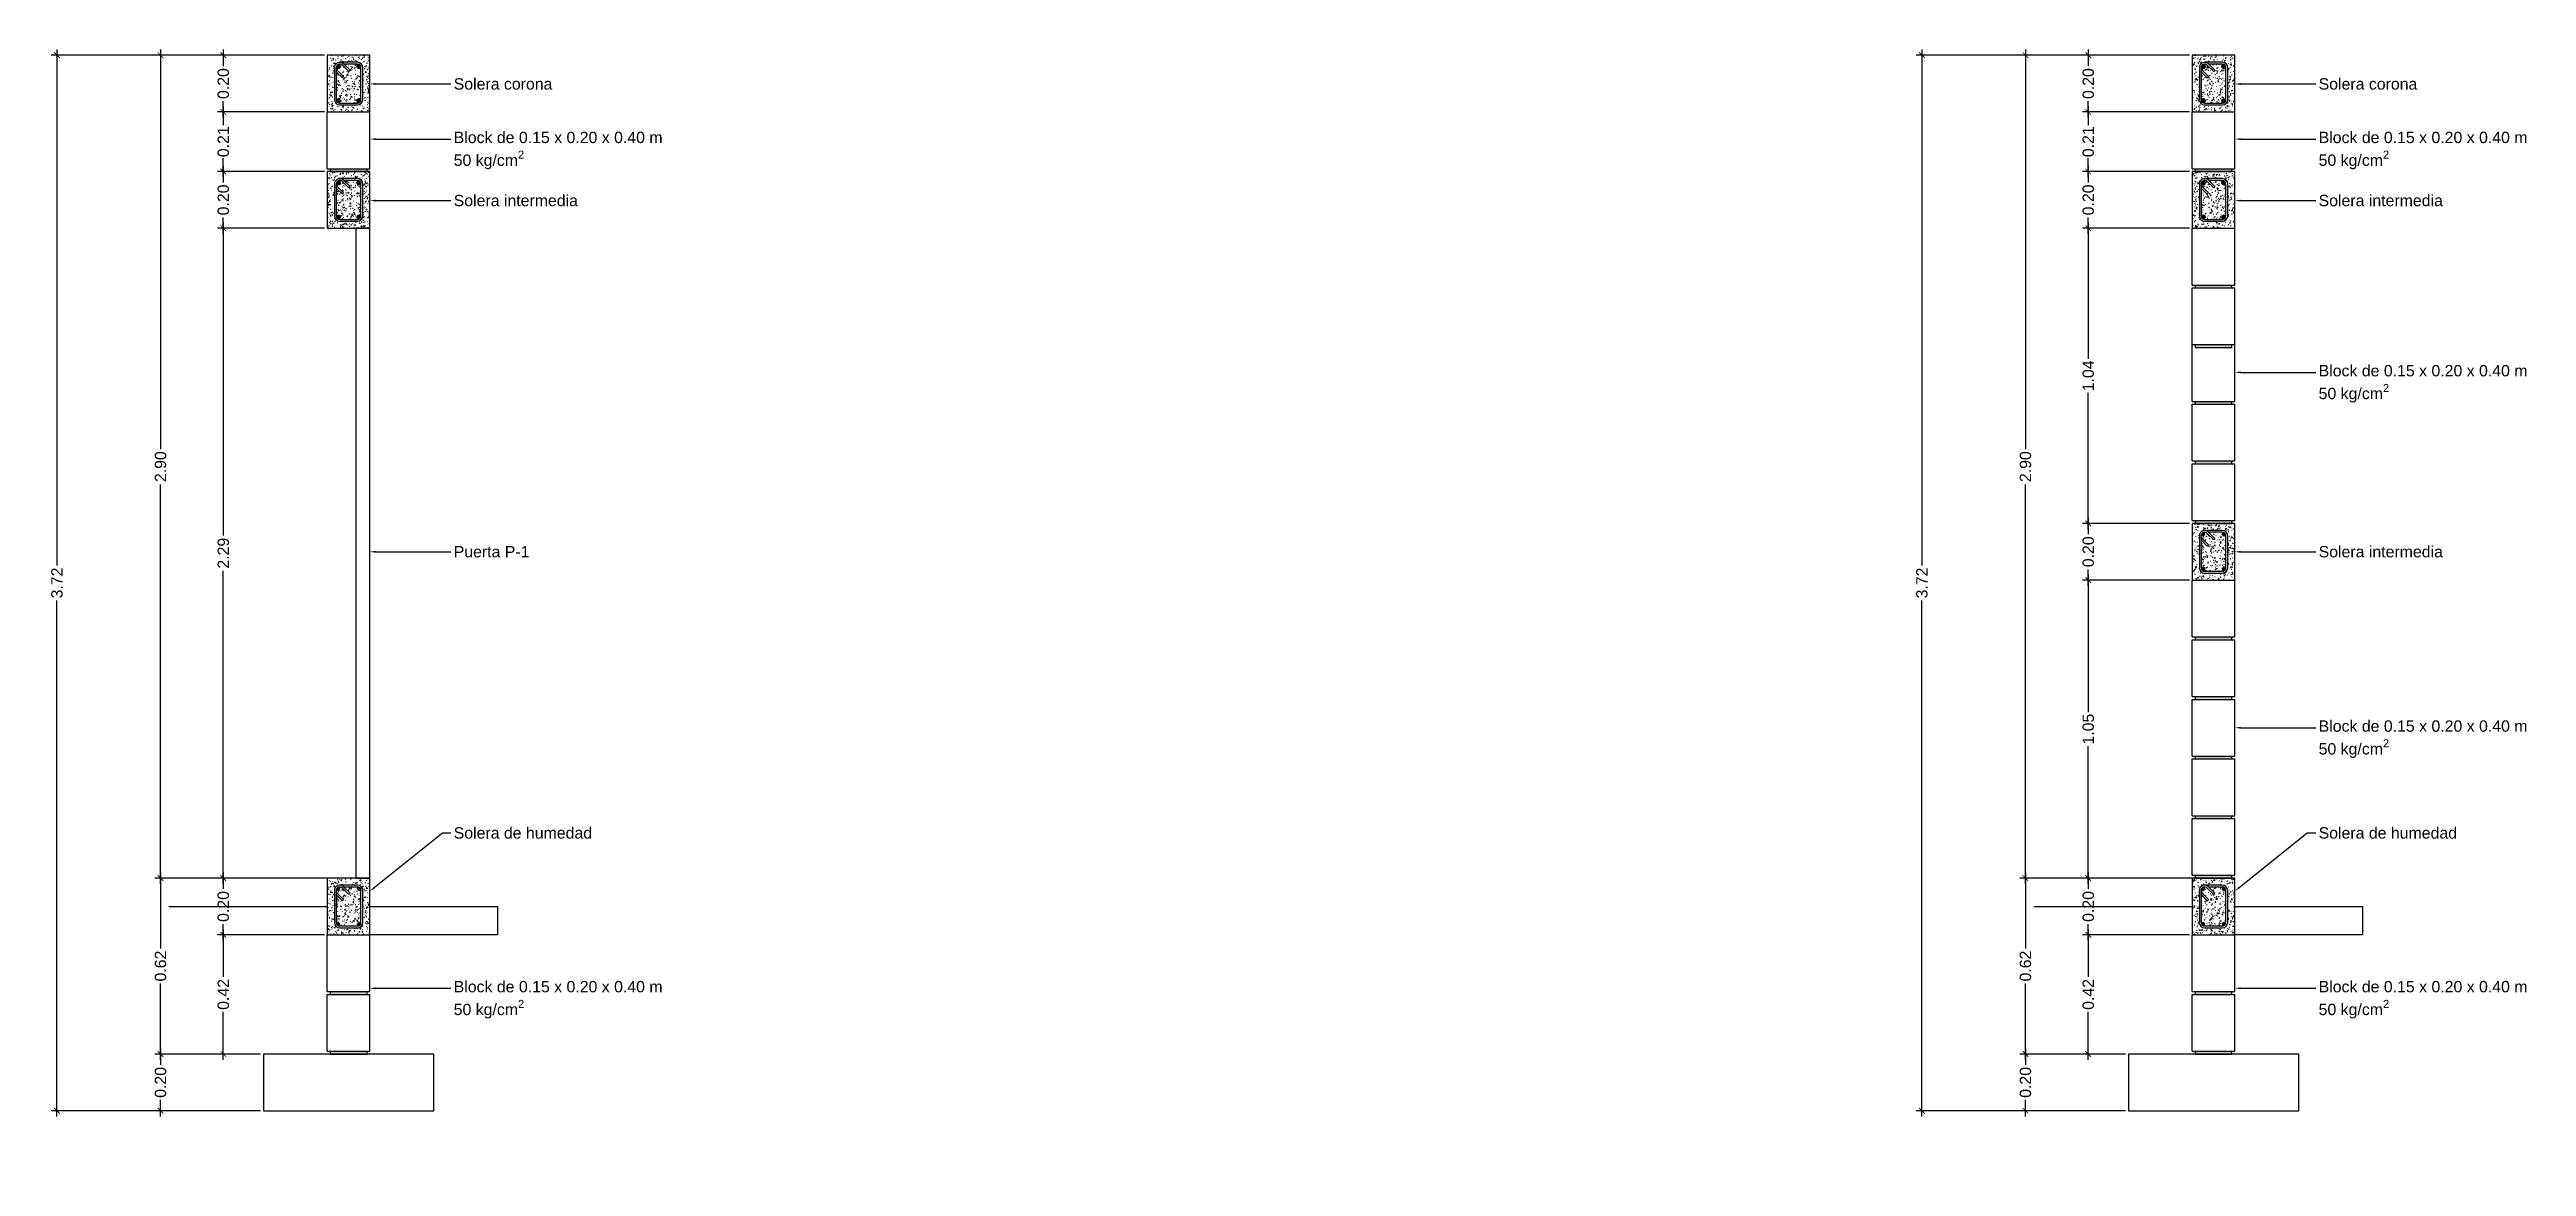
# Model space of a CAD drawing. Header units: metres. Extents: x 258817 to 259192, y 1878716 to 1878911.
# Drawn here: x 258912.45 to 258921.17, y 1878816.93 to 1878820.87 of the extents above; entities that cross this region are included whole.
import ezdxf
from ezdxf import colors
from ezdxf.entities.mleader import LeaderData, LeaderLine
from ezdxf.math import Vec2, Vec3

# ---------------------------------------------------------------- set-up
doc = ezdxf.new("R2010")
doc.units = ezdxf.units.M
doc.header["$MEASUREMENT"] = 0
doc.layers.add('0.1', color=1, linetype='Continuous', lineweight=9)
doc.layers.add('Vistas', color=7, linetype='Continuous')
doc.styles.get("Standard").update_dxf_attribs({"font": 'arial.ttf'})
doc.dimstyles.new('JPcotas20', dxfattribs={"dimtxt": 0.04, "dimasz": 0.02, "dimexe": 0.02, "dimexo": 0.01, "dimgap": 0.01, "dimtad": 0, "dimzin": 1, "dimdsep": 46, "dimtxsty": 'Standard', "dimblk": 'ARCHTICK', "dimcen": 2.5, "dimdle": 0.02, "dimclrd": 1, "dimclre": 1, "dimclrt": 2, "dimadec": 0, "dimazin": 0, "dimtfac": 1, "dimtmove": 1, "dimatfit": 2, "dimfxl": 1.25, "dimarcsym": 0})

msp = doc.modelspace()

# ---------------------------------------------------------------- blocks, each defined once
blk = doc.blocks.new('Solera Intermedia')
at = {"layer": 'Vistas'}
h = blk.add_hatch(dxfattribs=at)
h.set_pattern_fill('FP_1', color=256, scale=0.001, style=0, pattern_type=2)
h.set_pattern_definition([(50, (-27.032357, 14.390424), (0.0364365, -0.003187713), [0.00381, -0.04191]), (355, (-27.032357, 14.390424), (-0.00704845, 0.03821172), [0.003048, -0.033528]), (100.451, (-27.02932, 14.39016), (0.029388573, 0.035022944), [0.003238, -0.035618]), (46.184, (-27.032357, 14.400584), (0.054216056, -0.008408366), [0.005715, -0.062865]), (96.636, (-27.02784, 14.399883), (0.0474805, 0.04948544), [0.004857, -0.053427]), (351.184, (-27.032357, 14.400584), (0.04748106, 0.0494846), [0.004572, -0.050292]), (21, (-27.027277, 14.398044), (0.030322646, -0.020452802), [0.00381, -0.04191]), (326, (-27.027277, 14.398044), (0.012360696, 0.03683788), [0.003048, -0.033528]), (71.451, (-27.02475, 14.39634), (0.042683285, 0.016383894), [0.003238, -0.035618]), (37.5, (-27.032357, 14.390424), (0.000618067, 0.0169108196), [0.001676, -0.031445, 0.001676, -0.03236, -0.033655]), (37.5, (-27.032357, 14.390424), (0.000618067, 0.0169108196), [-0.067158, 0.001676, -0.031979]), (7.5, (-27.032357, 14.390424), (0.013364138, 0.020035779), [0.001676, -0.017729, 0.001676, -0.030683, -0.012827]), (7.5, (-27.032357, 14.390424), (0.013364138, 0.020035779), [-0.051765, 0.001676, -0.011151]), (327.5, (-27.043686, 14.390424), (0.027118159, -0.0011460587), [0.001676, -0.011024, 0.001676, -0.037948, -0.052578]), (327.5, (-27.043686, 14.390424), (0.027118159, -0.0011460587), [-0.052324, 0.001676, -0.050902]), (317.5, (-27.048766, 14.390424), (0.02962579, 0.00508507), [0.001676, -0.014834, 0.001676, -0.024638, -0.037338]), (317.5, (-27.048766, 14.390424), (0.02962579, 0.00508507), [-0.042824, 0.001676, -0.035662])])
h.paths.add_polyline_path([(-0.075, 0), (0.075, 0), (0.075, 0.2), (-0.075, 0.2), (-0.075, 0.0391)])
h.paths.add_polyline_path([(-0.022, 0.025), (-0.031, 0.025), (-0.0359, 0.0256), (-0.0405, 0.0276), (-0.0444, 0.0306), (-0.0474, 0.0345), (-0.0494, 0.0391), (-0.05, 0.044), (-0.05, 0.156), (-0.0494, 0.1609), (-0.0474, 0.1655), (-0.0444, 0.1694), (-0.0405, 0.1724), (-0.0359, 0.1744), (-0.031, 0.175), (0.0309, 0.175), (0.0359, 0.1744), (0.0405, 0.1724), (0.0444, 0.1694), (0.0474, 0.1655), (0.0494, 0.1609), (0.05, 0.156), (0.05, 0.044), (0.0494, 0.0391), (0.0474, 0.0345), (0.0444, 0.0306), (0.0405, 0.0276), (0.0359, 0.0256), (0.0309, 0.025), (0.005, 0.025)])
h.paths.add_polyline_path([(-0.0175, 0.0314), (0.0309, 0.0314), (0.0342, 0.0318), (0.0373, 0.0331), (0.0399, 0.0351), (0.0419, 0.0377), (0.0432, 0.0408), (0.0437, 0.044), (0.0437, 0.156), (0.0432, 0.1592), (0.0419, 0.1623), (0.0399, 0.1649), (0.0373, 0.1669), (0.0342, 0.1682), (0.0309, 0.1686), (-0.0167, 0.1686), (0.005, 0.147), (0.0005, 0.1425), (-0.022, 0.1649), (-0.0246, 0.1669), (-0.0277, 0.1682), (-0.031, 0.1686), (-0.0342, 0.1682), (-0.0373, 0.1669), (-0.0399, 0.1649), (-0.0419, 0.1623), (-0.0432, 0.1592), (-0.0437, 0.156), (-0.0432, 0.1527), (-0.0419, 0.1496), (-0.0399, 0.147), (-0.0175, 0.1245), (-0.022, 0.12), (-0.0437, 0.1417), (-0.0437, 0.044), (-0.0432, 0.0408), (-0.0419, 0.0377), (-0.0399, 0.0351), (-0.0373, 0.0331), (-0.0342, 0.0318), (-0.031, 0.0314), (-0.022, 0.0314)])
h = blk.add_hatch(color=256, dxfattribs=at)
edge = h.paths.add_edge_path()
edge.add_arc((-0.0366, 0.1616), 0.00476, 0, 360)
for points in [[(-0.0366, 0.1568), (-0.034, 0.1576), (-0.0322, 0.1596), (-0.0318, 0.1622), (-0.033, 0.1647), (-0.0352, 0.1661), (-0.0379, 0.1661), (-0.0402, 0.1647), (-0.0413, 0.1622), (-0.0409, 0.1596), (-0.0391, 0.1576)], [(0.0372, 0.1568), (0.0397, 0.158), (0.0411, 0.1602), (0.0411, 0.1629), (0.0397, 0.1652), (0.0372, 0.1663), (0.0346, 0.1659), (0.0326, 0.1641), (0.0318, 0.1616), (0.0326, 0.159), (0.0346, 0.1572)], [(-0.0366, 0.0337), (-0.034, 0.0344), (-0.0322, 0.0365), (-0.0318, 0.0391), (-0.033, 0.0416), (-0.0352, 0.043), (-0.0379, 0.043), (-0.0402, 0.0416), (-0.0413, 0.0391), (-0.0409, 0.0365), (-0.0391, 0.0344)], [(0.0359, 0.0337), (0.0385, 0.0341), (0.0406, 0.0359), (0.0413, 0.0384), (0.0406, 0.041), (0.0385, 0.0428), (0.0359, 0.0432), (0.0334, 0.042), (0.032, 0.0398), (0.032, 0.0371), (0.0334, 0.0348)]]:
    blk.add_hatch(color=256, dxfattribs=at).paths.add_polyline_path(points)
h = blk.add_hatch(color=256, dxfattribs=at)
edge = h.paths.add_edge_path()
edge.add_arc((0.0366, 0.1616), 0.00476, 0, 360)
h = blk.add_hatch(color=256, dxfattribs=at)
edge = h.paths.add_edge_path()
edge.add_arc((-0.0366, 0.0384), 0.00476, 0, 360)
h = blk.add_hatch(color=256, dxfattribs=at)
edge = h.paths.add_edge_path()
edge.add_arc((0.0366, 0.0384), 0.00476, 0, 360)
for p, q in [((0.075, 0.2), (-0.075, 0.2)), ((-0.075, 0.2), (-0.075, 0)), ((0.0309, 0.175), (-0.031, 0.175)), ((0.075, 0), (0.075, 0.2)), ((-0.05, 0.156), (-0.05, 0.044)), ((-0.0437, 0.156), (-0.0437, 0.044)), ((-0.0437, 0.1417), (-0.022, 0.12)), ((-0.0402, 0.1647), (-0.0413, 0.1622)), ((-0.0413, 0.1622), (-0.0409, 0.1596)), ((-0.0409, 0.1596), (-0.0391, 0.1576)), ((-0.0379, 0.1661), (-0.0402, 0.1647)), ((-0.0399, 0.147), (-0.0175, 0.1245)), ((-0.0391, 0.1576), (-0.0366, 0.1568)), ((-0.0352, 0.1661), (-0.0379, 0.1661)), ((-0.0366, 0.1568), (-0.034, 0.1576)), ((-0.033, 0.1647), (-0.0352, 0.1661)), ((-0.034, 0.1576), (-0.0322, 0.1596)), ((-0.0318, 0.1622), (-0.033, 0.1647)), ((-0.0322, 0.1596), (-0.0318, 0.1622)), ((0.0005, 0.1425), (-0.022, 0.1649)), ((-0.022, 0.12), (-0.0175, 0.1245)), ((0.005, 0.147), (-0.0175, 0.1694)), ((0.0309, 0.1686), (-0.0167, 0.1686)), ((0.005, 0.147), (0.0005, 0.1425)), ((0.0326, 0.1641), (0.0318, 0.1616)), ((0.0318, 0.1616), (0.0326, 0.159)), ((0.0346, 0.1659), (0.0326, 0.1641)), ((0.0326, 0.159), (0.0346, 0.1572)), ((0.0372, 0.1663), (0.0346, 0.1659)), ((0.0346, 0.1572), (0.0372, 0.1568)), ((0.0397, 0.1652), (0.0372, 0.1663)), ((0.0372, 0.1568), (0.0397, 0.158)), ((0.0411, 0.1629), (0.0397, 0.1652)), ((0.0397, 0.158), (0.0411, 0.1602)), ((0.0411, 0.1602), (0.0411, 0.1629)), ((0.0437, 0.044), (0.0437, 0.156)), ((0.05, 0.044), (0.05, 0.156)), ((-0.075, 0), (0.075, 0)), ((-0.0402, 0.0416), (-0.0413, 0.0391)), ((-0.0413, 0.0391), (-0.0409, 0.0365)), ((-0.0409, 0.0365), (-0.0391, 0.0344)), ((-0.0379, 0.043), (-0.0402, 0.0416)), ((-0.0391, 0.0344), (-0.0366, 0.0337)), ((-0.0352, 0.043), (-0.0379, 0.043)), ((-0.0366, 0.0337), (-0.034, 0.0344)), ((-0.033, 0.0416), (-0.0352, 0.043)), ((-0.034, 0.0344), (-0.0322, 0.0365)), ((-0.0318, 0.0391), (-0.033, 0.0416)), ((-0.0322, 0.0365), (-0.0318, 0.0391)), ((-0.031, 0.0314), (0.0309, 0.0314)), ((-0.031, 0.025), (0.0309, 0.025)), ((0.0334, 0.042), (0.032, 0.0398)), ((0.032, 0.0398), (0.032, 0.0371)), ((0.032, 0.0371), (0.0334, 0.0348)), ((0.0359, 0.0432), (0.0334, 0.042)), ((0.0334, 0.0348), (0.0359, 0.0337)), ((0.0385, 0.0428), (0.0359, 0.0432)), ((0.0359, 0.0337), (0.0385, 0.0341)), ((0.0406, 0.041), (0.0385, 0.0428)), ((0.0385, 0.0341), (0.0406, 0.0359)), ((0.0413, 0.0384), (0.0406, 0.041)), ((0.0406, 0.0359), (0.0413, 0.0384))]:
    blk.add_line(p, q, dxfattribs=at)
for centre in [(-0.0366, 0.1616), (0.0366, 0.1616), (-0.0366, 0.0384), (0.0366, 0.0384)]:
    blk.add_circle(centre, 0.00476, dxfattribs=at)
for centre, radius, start, end in [((-0.031, 0.156), 0.019, 45, 180), ((0.0309, 0.156), 0.019, 0, 90), ((-0.031, 0.156), 0.0127, 45, 180), ((-0.031, 0.156), 0.0127, 180, 225), ((0.0309, 0.156), 0.0127, 0, 90), ((-0.031, 0.044), 0.0191, 180, 270), ((-0.031, 0.044), 0.0127, 180, 270), ((0.0309, 0.044), 0.0127, 270, 0), ((0.0309, 0.044), 0.019, 270, 0)]:
    blk.add_arc(centre, radius, start, end, dxfattribs=at)
blk = doc.blocks.new('Solera corona')
at = {"layer": 'Vistas'}
h = blk.add_hatch(dxfattribs=at)
h.set_pattern_fill('FP_1', color=256, scale=0.001, style=0, pattern_type=2)
h.set_pattern_definition([(50, (-27.492357, 14.390424), (0.0364365, -0.003187713), [0.00381, -0.04191]), (355, (-27.492357, 14.390424), (-0.00704845, 0.03821172), [0.003048, -0.033528]), (100.451, (-27.48932, 14.39016), (0.029388573, 0.035022944), [0.003238, -0.035618]), (46.184, (-27.492357, 14.400584), (0.054216056, -0.008408366), [0.005715, -0.062865]), (96.636, (-27.48784, 14.399883), (0.0474805, 0.04948544), [0.004857, -0.053427]), (351.184, (-27.492357, 14.400584), (0.04748106, 0.0494846), [0.004572, -0.050292]), (21, (-27.487277, 14.398044), (0.030322646, -0.020452802), [0.00381, -0.04191]), (326, (-27.487277, 14.398044), (0.012360696, 0.03683788), [0.003048, -0.033528]), (71.451, (-27.48475, 14.39634), (0.042683285, 0.016383894), [0.003238, -0.035618]), (37.5, (-27.492357, 14.390424), (0.000618067, 0.0169108196), [0.001676, -0.031445, 0.001676, -0.03236, -0.033655]), (37.5, (-27.492357, 14.390424), (0.000618067, 0.0169108196), [-0.067158, 0.001676, -0.031979]), (7.5, (-27.492357, 14.390424), (0.013364138, 0.020035779), [0.001676, -0.017729, 0.001676, -0.030683, -0.012827]), (7.5, (-27.492357, 14.390424), (0.013364138, 0.020035779), [-0.051765, 0.001676, -0.011151]), (327.5, (-27.503686, 14.390424), (0.027118159, -0.0011460587), [0.001676, -0.011024, 0.001676, -0.037948, -0.052578]), (327.5, (-27.503686, 14.390424), (0.027118159, -0.0011460587), [-0.052324, 0.001676, -0.050902]), (317.5, (-27.508766, 14.390424), (0.02962579, 0.00508507), [0.001676, -0.014834, 0.001676, -0.024638, -0.037338]), (317.5, (-27.508766, 14.390424), (0.02962579, 0.00508507), [-0.042824, 0.001676, -0.035662])])
h.paths.add_polyline_path([(-0.075, 0), (0.075, 0), (0.075, 0.2), (-0.075, 0.2), (-0.075, 0.0391)])
h.paths.add_polyline_path([(0.031, 0.025), (-0.031, 0.025), (-0.0359, 0.0256), (-0.0405, 0.0276), (-0.0444, 0.0306), (-0.0474, 0.0345), (-0.0494, 0.0391), (-0.05, 0.044), (-0.05, 0.156), (-0.0494, 0.1609), (-0.0474, 0.1655), (-0.0444, 0.1694), (-0.0405, 0.1724), (-0.0359, 0.1744), (-0.031, 0.175), (0.031, 0.175), (0.0359, 0.1744), (0.0405, 0.1724), (0.0444, 0.1694), (0.0474, 0.1655), (0.0494, 0.1609), (0.05, 0.156), (0.05, 0.044), (0.0494, 0.0391), (0.0474, 0.0345), (0.0444, 0.0306), (0.0405, 0.0276), (0.0359, 0.0256), (0.0342, 0.0254)])
h.paths.add_polyline_path([(0.0096, 0.0314), (0.031, 0.0314), (0.0342, 0.0318), (0.0373, 0.0331), (0.0399, 0.0351), (0.0419, 0.0377), (0.0432, 0.0408), (0.0436, 0.044), (0.0436, 0.156), (0.0432, 0.1592), (0.0419, 0.1623), (0.0399, 0.1649), (0.0373, 0.1669), (0.0342, 0.1682), (0.031, 0.1686), (-0.0167, 0.1686), (0.005, 0.147), (0.0005, 0.1425), (-0.022, 0.1649), (-0.0246, 0.1669), (-0.0277, 0.1682), (-0.031, 0.1686), (-0.0342, 0.1682), (-0.0373, 0.1669), (-0.0399, 0.1649), (-0.0419, 0.1623), (-0.0432, 0.1592), (-0.0437, 0.156), (-0.0432, 0.1527), (-0.0419, 0.1496), (-0.0399, 0.147), (-0.0175, 0.1245), (-0.022, 0.12), (-0.0437, 0.1417), (-0.0437, 0.044), (-0.0432, 0.0408), (-0.0419, 0.0377), (-0.0399, 0.0351), (-0.0373, 0.0331), (-0.0342, 0.0318), (-0.031, 0.0314), (0.005, 0.0314)])
for points in [[(-0.0354, 0.1541), (-0.0323, 0.1549), (-0.0299, 0.1573), (-0.0291, 0.1604), (-0.0299, 0.1636), (-0.0323, 0.1659), (-0.0354, 0.1668), (-0.0386, 0.1659), (-0.0409, 0.1636), (-0.0418, 0.1604), (-0.0409, 0.1573), (-0.0386, 0.1549)], [(0.0354, 0.1541), (0.0386, 0.1549), (0.0409, 0.1573), (0.0418, 0.1604), (0.0409, 0.1636), (0.0386, 0.1659), (0.0354, 0.1668), (0.0323, 0.1659), (0.0299, 0.1636), (0.0291, 0.1604), (0.0299, 0.1573), (0.0323, 0.1549)], [(-0.0354, 0.0332), (-0.0323, 0.0341), (-0.0299, 0.0364), (-0.0291, 0.0396), (-0.0299, 0.0427), (-0.0323, 0.0451), (-0.0354, 0.0459), (-0.0386, 0.0451), (-0.0409, 0.0427), (-0.0418, 0.0396), (-0.0409, 0.0364), (-0.0386, 0.0341)], [(0.0354, 0.0332), (0.0386, 0.0341), (0.0409, 0.0364), (0.0418, 0.0396), (0.0409, 0.0427), (0.0386, 0.0451), (0.0354, 0.0459), (0.0323, 0.0451), (0.0299, 0.0427), (0.0291, 0.0396), (0.0299, 0.0364), (0.0323, 0.0341)]]:
    blk.add_hatch(color=256, dxfattribs=at).paths.add_polyline_path(points)
h = blk.add_hatch(color=256, dxfattribs=at)
edge = h.paths.add_edge_path()
edge.add_arc((-0.0354, 0.1604), 0.00635, 0, 360)
h = blk.add_hatch(color=256, dxfattribs=at)
edge = h.paths.add_edge_path()
edge.add_arc((0.0354, 0.1604), 0.00635, 0, 360)
h = blk.add_hatch(color=256, dxfattribs=at)
edge = h.paths.add_edge_path()
edge.add_arc((-0.0354, 0.0396), 0.00635, 0, 360)
h = blk.add_hatch(color=256, dxfattribs=at)
edge = h.paths.add_edge_path()
edge.add_arc((0.0354, 0.0396), 0.00635, 0, 360)
for p, q in [((0.075, 0.2), (-0.075, 0.2)), ((-0.075, 0.2), (-0.075, 0)), ((0.031, 0.175), (-0.031, 0.175)), ((0.075, 0), (0.075, 0.2)), ((-0.05, 0.156), (-0.05, 0.044)), ((-0.0437, 0.156), (-0.0437, 0.044)), ((-0.0437, 0.1417), (-0.022, 0.12)), ((-0.0409, 0.1636), (-0.0418, 0.1604)), ((-0.0418, 0.1604), (-0.0409, 0.1573)), ((-0.0386, 0.1659), (-0.0409, 0.1636)), ((-0.0409, 0.1573), (-0.0386, 0.1549)), ((-0.0399, 0.147), (-0.0175, 0.1245)), ((-0.0354, 0.1668), (-0.0386, 0.1659)), ((-0.0386, 0.1549), (-0.0354, 0.1541)), ((-0.0323, 0.1659), (-0.0354, 0.1668)), ((-0.0354, 0.1541), (-0.0323, 0.1549)), ((-0.0299, 0.1636), (-0.0323, 0.1659)), ((-0.0323, 0.1549), (-0.0299, 0.1573)), ((-0.0291, 0.1604), (-0.0299, 0.1636)), ((-0.0299, 0.1573), (-0.0291, 0.1604)), ((0.0005, 0.1425), (-0.022, 0.1649)), ((-0.022, 0.12), (-0.0175, 0.1245)), ((0.005, 0.147), (-0.0175, 0.1694)), ((0.031, 0.1686), (-0.0167, 0.1686)), ((0.005, 0.147), (0.0005, 0.1425)), ((0.0299, 0.1636), (0.0291, 0.1604)), ((0.0291, 0.1604), (0.0299, 0.1573)), ((0.0323, 0.1659), (0.0299, 0.1636)), ((0.0299, 0.1573), (0.0323, 0.1549)), ((0.0354, 0.1668), (0.0323, 0.1659)), ((0.0323, 0.1549), (0.0354, 0.1541)), ((0.0386, 0.1659), (0.0354, 0.1668)), ((0.0354, 0.1541), (0.0386, 0.1549)), ((0.0409, 0.1636), (0.0386, 0.1659)), ((0.0386, 0.1549), (0.0409, 0.1573)), ((0.0418, 0.1604), (0.0409, 0.1636)), ((0.0409, 0.1573), (0.0418, 0.1604)), ((0.0436, 0.044), (0.0436, 0.156)), ((0.05, 0.044), (0.05, 0.156)), ((-0.075, 0), (0.075, 0)), ((-0.0409, 0.0427), (-0.0418, 0.0396)), ((-0.0418, 0.0396), (-0.0409, 0.0364)), ((-0.0386, 0.0451), (-0.0409, 0.0427)), ((-0.0409, 0.0364), (-0.0386, 0.0341)), ((-0.0354, 0.0459), (-0.0386, 0.0451)), ((-0.0386, 0.0341), (-0.0354, 0.0332)), ((-0.0323, 0.0451), (-0.0354, 0.0459)), ((-0.0354, 0.0332), (-0.0323, 0.0341)), ((-0.0299, 0.0427), (-0.0323, 0.0451)), ((-0.0323, 0.0341), (-0.0299, 0.0364)), ((-0.031, 0.0314), (0.031, 0.0314)), ((-0.031, 0.025), (0.031, 0.025)), ((-0.0291, 0.0396), (-0.0299, 0.0427)), ((-0.0299, 0.0364), (-0.0291, 0.0396)), ((0.0299, 0.0427), (0.0291, 0.0396)), ((0.0291, 0.0396), (0.0299, 0.0364)), ((0.0323, 0.0451), (0.0299, 0.0427)), ((0.0299, 0.0364), (0.0323, 0.0341)), ((0.0354, 0.0459), (0.0323, 0.0451)), ((0.0323, 0.0341), (0.0354, 0.0332)), ((0.0386, 0.0451), (0.0354, 0.0459)), ((0.0354, 0.0332), (0.0386, 0.0341)), ((0.0409, 0.0427), (0.0386, 0.0451)), ((0.0386, 0.0341), (0.0409, 0.0364)), ((0.0418, 0.0396), (0.0409, 0.0427)), ((0.0409, 0.0364), (0.0418, 0.0396))]:
    blk.add_line(p, q, dxfattribs=at)
for centre in [(-0.0354, 0.1604), (0.0354, 0.1604), (-0.0354, 0.0396), (0.0354, 0.0396)]:
    blk.add_circle(centre, 0.00635, dxfattribs=at)
for centre, radius, start, end in [((-0.031, 0.156), 0.019, 45, 180), ((0.031, 0.156), 0.0191, 0, 90), ((-0.031, 0.156), 0.0127, 45, 180), ((-0.031, 0.156), 0.0127, 180, 225), ((0.031, 0.156), 0.0127, 0, 90), ((-0.031, 0.044), 0.019, 180, 270), ((-0.031, 0.044), 0.0127, 180, 270), ((0.031, 0.044), 0.0127, 270, 0), ((0.031, 0.044), 0.0191, 270, 0)]:
    blk.add_arc(centre, radius, start, end, dxfattribs=at)
blk = doc.blocks.new('Bloque')
h = blk.add_hatch(color=256)
h.dxf.hatch_style = 1
h.paths.add_polyline_path([(-0.065, 0.01), (-0.065, 0), (0.065, 0), (0.065, 0.01)])
for p, q in [((-0.075, 0.01), (-0.075, 0.21)), ((-0.075, 0.21), (0.075, 0.21)), ((0.075, 0.01), (0.075, 0.21)), ((-0.075, 0.01), (-0.065, 0.01)), ((-0.065, 0.01), (-0.065, 0)), ((-0.065, 0.01), (0.065, 0.01)), ((-0.065, 0), (0.065, 0)), ((0.065, 0), (0.065, 0.01)), ((0.065, 0.01), (0.075, 0.01))]:
    blk.add_line(p, q)
blk = doc.blocks.new('_ArchTick')
at = {"color": 0, "linetype": 'ByBlock', "const_width": 0.15}
blk.add_lwpolyline([(-0.5, -0.5), (0.5, 0.5)], dxfattribs=at)
blk = doc.blocks.new('*D639')
at = {"layer": 'Defpoints', "color": 0, "transparency": 16777216}
for p in [(258912.8368, 1878817.33), (258913.1996, 1878817.33), (258913.1996, 1878817.13)]:
    blk.add_point(p, dxfattribs=at)
at = {"layer": 'Vistas', "color": 1, "lineweight": -2, "transparency": 16777216}
for p, q in [((258913.1896, 1878817.33), (258912.8168, 1878817.33)), ((258912.8368, 1878817.35), (258912.8368, 1878817.2919)), ((258912.8368, 1878817.11), (258912.8368, 1878817.1681)), ((258913.1896, 1878817.13), (258912.8168, 1878817.13))]:
    blk.add_line(p, q, dxfattribs=at)
at = {"layer": 'Vistas', "color": 1, "lineweight": -2, "transparency": 16777216, "xscale": 0.02, "yscale": 0.02, "zscale": 0.02}
for p, rotation in [((258912.8368, 1878817.33), 90), ((258912.8368, 1878817.13), 270)]:
    blk.add_blockref('_ArchTick', p, dxfattribs=dict(at, rotation=rotation))
at = {"layer": 'Vistas', "color": 2, "transparency": 16777216, "insert": (258912.8368, 1878817.23), "char_height": 0.04, "attachment_point": 5, "rotation": 90}
blk.add_mtext('0.20', dxfattribs=at)
blk = doc.blocks.new('*D640')
at = {"layer": 'Defpoints', "color": 0, "transparency": 16777216}
for p in [(258912.4719, 1878820.85), (258913.4246, 1878820.85), (258913.1996, 1878817.13)]:
    blk.add_point(p, dxfattribs=at)
at = {"layer": 'Vistas', "color": 1, "lineweight": -2, "transparency": 16777216}
for p, q in [((258913.4146, 1878820.85), (258912.4519, 1878820.85)), ((258912.4719, 1878820.87), (258912.4719, 1878819.0517)), ((258912.4719, 1878817.11), (258912.4719, 1878818.9282)), ((258913.1896, 1878817.13), (258912.4519, 1878817.13))]:
    blk.add_line(p, q, dxfattribs=at)
at = {"layer": 'Vistas', "color": 1, "lineweight": -2, "transparency": 16777216, "xscale": 0.02, "yscale": 0.02, "zscale": 0.02}
for p, rotation in [((258912.4719, 1878820.85), 90), ((258912.4719, 1878817.13), 270)]:
    blk.add_blockref('_ArchTick', p, dxfattribs=dict(at, rotation=rotation))
at = {"layer": 'Vistas', "color": 2, "transparency": 16777216, "insert": (258912.4719, 1878818.99), "char_height": 0.04, "attachment_point": 5, "rotation": 90}
blk.add_mtext('3.72', dxfattribs=at)
blk = doc.blocks.new('*D664')
at = {"layer": 'Defpoints', "color": 0, "transparency": 16777216}
for p in [(258912.8368, 1878817.95), (258913.1996, 1878817.95), (258913.1996, 1878817.33)]:
    blk.add_point(p, dxfattribs=at)
at = {"layer": 'Vistas', "color": 1, "lineweight": -2, "transparency": 16777216}
for p, q in [((258913.1896, 1878817.95), (258912.8168, 1878817.95)), ((258912.8368, 1878817.97), (258912.8368, 1878817.7017)), ((258912.8368, 1878817.31), (258912.8368, 1878817.5782)), ((258913.1896, 1878817.33), (258912.8168, 1878817.33))]:
    blk.add_line(p, q, dxfattribs=at)
at = {"layer": 'Vistas', "color": 1, "lineweight": -2, "transparency": 16777216, "xscale": 0.02, "yscale": 0.02, "zscale": 0.02}
for p, rotation in [((258912.8368, 1878817.95), 90), ((258912.8368, 1878817.33), 270)]:
    blk.add_blockref('_ArchTick', p, dxfattribs=dict(at, rotation=rotation))
at = {"layer": 'Vistas', "color": 2, "transparency": 16777216, "insert": (258912.8368, 1878817.64), "char_height": 0.04, "attachment_point": 5, "rotation": 90}
blk.add_mtext('0.62', dxfattribs=at)
blk = doc.blocks.new('*D641')
at = {"layer": 'Defpoints', "color": 0, "transparency": 16777216}
for p in [(258912.8368, 1878820.85), (258913.4246, 1878820.85), (258913.1996, 1878817.95)]:
    blk.add_point(p, dxfattribs=at)
at = {"layer": 'Vistas', "color": 1, "lineweight": -2, "transparency": 16777216}
for p, q in [((258913.4146, 1878820.85), (258912.8168, 1878820.85)), ((258912.8368, 1878820.87), (258912.8368, 1878819.4622)), ((258912.8368, 1878817.93), (258912.8368, 1878819.3377)), ((258913.1896, 1878817.95), (258912.8168, 1878817.95))]:
    blk.add_line(p, q, dxfattribs=at)
at = {"layer": 'Vistas', "color": 1, "lineweight": -2, "transparency": 16777216, "xscale": 0.02, "yscale": 0.02, "zscale": 0.02}
for p, rotation in [((258912.8368, 1878820.85), 90), ((258912.8368, 1878817.95), 270)]:
    blk.add_blockref('_ArchTick', p, dxfattribs=dict(at, rotation=rotation))
at = {"layer": 'Vistas', "color": 2, "transparency": 16777216, "insert": (258912.8368, 1878819.4), "char_height": 0.04, "attachment_point": 5, "rotation": 90}
blk.add_mtext('2.90', dxfattribs=at)
blk = doc.blocks.new('*D665')
at = {"layer": 'Defpoints', "color": 0, "transparency": 16777216}
for p in [(258913.0581, 1878817.75), (258913.4246, 1878817.75), (258913.1996, 1878817.33)]:
    blk.add_point(p, dxfattribs=at)
at = {"layer": 'Vistas', "color": 1, "lineweight": -2, "transparency": 16777216}
for p, q in [((258913.0581, 1878817.77), (258913.0581, 1878817.6017)), ((258913.4146, 1878817.75), (258913.0381, 1878817.75)), ((258913.0581, 1878817.31), (258913.0581, 1878817.4782)), ((258913.1896, 1878817.33), (258913.0381, 1878817.33))]:
    blk.add_line(p, q, dxfattribs=at)
at = {"layer": 'Vistas', "color": 1, "lineweight": -2, "transparency": 16777216, "xscale": 0.02, "yscale": 0.02, "zscale": 0.02}
for p, rotation in [((258913.0581, 1878817.75), 90), ((258913.0581, 1878817.33), 270)]:
    blk.add_blockref('_ArchTick', p, dxfattribs=dict(at, rotation=rotation))
at = {"layer": 'Vistas', "color": 2, "transparency": 16777216, "insert": (258913.0581, 1878817.54), "char_height": 0.04, "attachment_point": 5, "rotation": 90}
blk.add_mtext('0.42', dxfattribs=at)
blk = doc.blocks.new('*D666')
at = {"layer": 'Defpoints', "color": 0, "transparency": 16777216}
for p in [(258913.0581, 1878817.95), (258913.4246, 1878817.95), (258913.4246, 1878817.75)]:
    blk.add_point(p, dxfattribs=at)
at = {"layer": 'Vistas', "color": 1, "lineweight": -2, "transparency": 16777216}
for p, q in [((258913.4146, 1878817.95), (258913.0381, 1878817.95)), ((258913.0581, 1878817.97), (258913.0581, 1878817.9119)), ((258913.0581, 1878817.73), (258913.0581, 1878817.7881)), ((258913.4146, 1878817.75), (258913.0381, 1878817.75))]:
    blk.add_line(p, q, dxfattribs=at)
at = {"layer": 'Vistas', "color": 1, "lineweight": -2, "transparency": 16777216, "xscale": 0.02, "yscale": 0.02, "zscale": 0.02}
for p, rotation in [((258913.0581, 1878817.95), 90), ((258913.0581, 1878817.75), 270)]:
    blk.add_blockref('_ArchTick', p, dxfattribs=dict(at, rotation=rotation))
at = {"layer": 'Vistas', "color": 2, "transparency": 16777216, "insert": (258913.0581, 1878817.85), "char_height": 0.04, "attachment_point": 5, "rotation": 90}
blk.add_mtext('0.20', dxfattribs=at)
blk = doc.blocks.new('*D642')
at = {"layer": 'Defpoints', "color": 0, "transparency": 16777216}
for p in [(258913.0581, 1878820.24), (258913.4246, 1878820.24), (258913.4246, 1878817.95)]:
    blk.add_point(p, dxfattribs=at)
at = {"layer": 'Vistas', "color": 1, "lineweight": -2, "transparency": 16777216}
for p, q in [((258913.4146, 1878820.24), (258913.0381, 1878820.24)), ((258913.0581, 1878820.26), (258913.0581, 1878819.1573)), ((258913.0581, 1878817.93), (258913.0581, 1878819.0326)), ((258913.4146, 1878817.95), (258913.0381, 1878817.95))]:
    blk.add_line(p, q, dxfattribs=at)
at = {"layer": 'Vistas', "color": 1, "lineweight": -2, "transparency": 16777216, "xscale": 0.02, "yscale": 0.02, "zscale": 0.02}
for p, rotation in [((258913.0581, 1878820.24), 90), ((258913.0581, 1878817.95), 270)]:
    blk.add_blockref('_ArchTick', p, dxfattribs=dict(at, rotation=rotation))
at = {"layer": 'Vistas', "color": 2, "transparency": 16777216, "insert": (258913.0581, 1878819.095), "char_height": 0.04, "attachment_point": 5, "rotation": 90}
blk.add_mtext('2.29', dxfattribs=at)
blk = doc.blocks.new('*D667')
at = {"layer": 'Defpoints', "color": 0, "transparency": 16777216}
for p in [(258913.0581, 1878817.95), (258913.4246, 1878817.95), (258913.4246, 1878817.75)]:
    blk.add_point(p, dxfattribs=at)
at = {"layer": 'Vistas', "color": 1, "lineweight": -2, "transparency": 16777216}
for p, q in [((258913.4146, 1878817.95), (258913.0381, 1878817.95)), ((258913.0581, 1878817.97), (258913.0581, 1878817.9119)), ((258913.0581, 1878817.73), (258913.0581, 1878817.7881)), ((258913.4146, 1878817.75), (258913.0381, 1878817.75))]:
    blk.add_line(p, q, dxfattribs=at)
at = {"layer": 'Vistas', "color": 1, "lineweight": -2, "transparency": 16777216, "xscale": 0.02, "yscale": 0.02, "zscale": 0.02}
for p, rotation in [((258913.0581, 1878817.95), 90), ((258913.0581, 1878817.75), 270)]:
    blk.add_blockref('_ArchTick', p, dxfattribs=dict(at, rotation=rotation))
at = {"layer": 'Vistas', "color": 2, "transparency": 16777216, "insert": (258913.0581, 1878817.85), "char_height": 0.04, "attachment_point": 5, "rotation": 90}
blk.add_mtext('0.20', dxfattribs=at)
blk = doc.blocks.new('*D646')
at = {"layer": 'Defpoints', "color": 0, "transparency": 16777216}
for p in [(258913.0581, 1878820.44), (258913.4246, 1878820.44), (258913.4246, 1878820.24)]:
    blk.add_point(p, dxfattribs=at)
at = {"layer": 'Vistas', "color": 1, "lineweight": -2, "transparency": 16777216}
for p, q in [((258913.4146, 1878820.44), (258913.0381, 1878820.44)), ((258913.0581, 1878820.46), (258913.0581, 1878820.4019)), ((258913.4146, 1878820.24), (258913.0381, 1878820.24)), ((258913.0581, 1878820.22), (258913.0581, 1878820.2781))]:
    blk.add_line(p, q, dxfattribs=at)
at = {"layer": 'Vistas', "color": 1, "lineweight": -2, "transparency": 16777216, "xscale": 0.02, "yscale": 0.02, "zscale": 0.02}
for p, rotation in [((258913.0581, 1878820.44), 90), ((258913.0581, 1878820.24), 270)]:
    blk.add_blockref('_ArchTick', p, dxfattribs=dict(at, rotation=rotation))
at = {"layer": 'Vistas', "color": 2, "transparency": 16777216, "insert": (258913.0581, 1878820.34), "char_height": 0.04, "attachment_point": 5, "rotation": 90}
blk.add_mtext('0.20', dxfattribs=at)
blk = doc.blocks.new('*D647')
at = {"layer": 'Defpoints', "color": 0, "transparency": 16777216}
for p in [(258913.0581, 1878820.65), (258913.4246, 1878820.65), (258913.4246, 1878820.44)]:
    blk.add_point(p, dxfattribs=at)
at = {"layer": 'Vistas', "color": 1, "lineweight": -2, "transparency": 16777216}
for p, q in [((258913.4146, 1878820.65), (258913.0381, 1878820.65)), ((258913.0581, 1878820.67), (258913.0581, 1878820.6031)), ((258913.0581, 1878820.42), (258913.0581, 1878820.4869)), ((258913.4146, 1878820.44), (258913.0381, 1878820.44))]:
    blk.add_line(p, q, dxfattribs=at)
at = {"layer": 'Vistas', "color": 1, "lineweight": -2, "transparency": 16777216, "xscale": 0.02, "yscale": 0.02, "zscale": 0.02}
for p, rotation in [((258913.0581, 1878820.65), 90), ((258913.0581, 1878820.44), 270)]:
    blk.add_blockref('_ArchTick', p, dxfattribs=dict(at, rotation=rotation))
at = {"layer": 'Vistas', "color": 2, "transparency": 16777216, "insert": (258913.0581, 1878820.545), "char_height": 0.04, "attachment_point": 5, "rotation": 90}
blk.add_mtext('0.21', dxfattribs=at)
blk = doc.blocks.new('*D648')
at = {"layer": 'Defpoints', "color": 0, "transparency": 16777216}
for p in [(258913.0581, 1878820.85), (258913.4246, 1878820.85), (258913.4246, 1878820.65)]:
    blk.add_point(p, dxfattribs=at)
at = {"layer": 'Vistas', "color": 1, "lineweight": -2, "transparency": 16777216}
for p, q in [((258913.4146, 1878820.85), (258913.0381, 1878820.85)), ((258913.0581, 1878820.87), (258913.0581, 1878820.8119)), ((258913.4146, 1878820.65), (258913.0381, 1878820.65)), ((258913.0581, 1878820.63), (258913.0581, 1878820.6881))]:
    blk.add_line(p, q, dxfattribs=at)
at = {"layer": 'Vistas', "color": 1, "lineweight": -2, "transparency": 16777216, "xscale": 0.02, "yscale": 0.02, "zscale": 0.02}
for p, rotation in [((258913.0581, 1878820.85), 90), ((258913.0581, 1878820.65), 270)]:
    blk.add_blockref('_ArchTick', p, dxfattribs=dict(at, rotation=rotation))
at = {"layer": 'Vistas', "color": 2, "transparency": 16777216, "insert": (258913.0581, 1878820.75), "char_height": 0.04, "attachment_point": 5, "rotation": 90}
blk.add_mtext('0.20', dxfattribs=at)
blk = doc.blocks.new('*D636')
at = {"layer": 'Defpoints', "color": 0, "transparency": 16777216}
for p in [(258919.4093, 1878817.33), (258919.7721, 1878817.33), (258919.7721, 1878817.13)]:
    blk.add_point(p, dxfattribs=at)
at = {"layer": 'Vistas', "color": 1, "lineweight": -2, "transparency": 16777216}
for p, q in [((258919.7621, 1878817.33), (258919.3893, 1878817.33)), ((258919.4093, 1878817.35), (258919.4093, 1878817.2919)), ((258919.4093, 1878817.11), (258919.4093, 1878817.1681)), ((258919.7621, 1878817.13), (258919.3893, 1878817.13))]:
    blk.add_line(p, q, dxfattribs=at)
at = {"layer": 'Vistas', "color": 1, "lineweight": -2, "transparency": 16777216, "xscale": 0.02, "yscale": 0.02, "zscale": 0.02}
for p, rotation in [((258919.4093, 1878817.33), 90), ((258919.4093, 1878817.13), 270)]:
    blk.add_blockref('_ArchTick', p, dxfattribs=dict(at, rotation=rotation))
at = {"layer": 'Vistas', "color": 2, "transparency": 16777216, "insert": (258919.4093, 1878817.23), "char_height": 0.04, "attachment_point": 5, "rotation": 90}
blk.add_mtext('0.20', dxfattribs=at)
blk = doc.blocks.new('*D637')
at = {"layer": 'Defpoints', "color": 0, "transparency": 16777216}
for p in [(258919.0444, 1878820.85), (258919.9971, 1878820.85), (258919.7721, 1878817.13)]:
    blk.add_point(p, dxfattribs=at)
at = {"layer": 'Vistas', "color": 1, "lineweight": -2, "transparency": 16777216}
for p, q in [((258919.9871, 1878820.85), (258919.0244, 1878820.85)), ((258919.0444, 1878820.87), (258919.0444, 1878819.0517)), ((258919.0444, 1878817.11), (258919.0444, 1878818.9282)), ((258919.7621, 1878817.13), (258919.0244, 1878817.13))]:
    blk.add_line(p, q, dxfattribs=at)
at = {"layer": 'Vistas', "color": 1, "lineweight": -2, "transparency": 16777216, "xscale": 0.02, "yscale": 0.02, "zscale": 0.02}
for p, rotation in [((258919.0444, 1878820.85), 90), ((258919.0444, 1878817.13), 270)]:
    blk.add_blockref('_ArchTick', p, dxfattribs=dict(at, rotation=rotation))
at = {"layer": 'Vistas', "color": 2, "transparency": 16777216, "insert": (258919.0444, 1878818.99), "char_height": 0.04, "attachment_point": 5, "rotation": 90}
blk.add_mtext('3.72', dxfattribs=at)
blk = doc.blocks.new('*D649')
at = {"layer": 'Defpoints', "color": 0, "transparency": 16777216}
for p in [(258919.4093, 1878817.95), (258919.7721, 1878817.95), (258919.7721, 1878817.33)]:
    blk.add_point(p, dxfattribs=at)
at = {"layer": 'Vistas', "color": 1, "lineweight": -2, "transparency": 16777216}
for p, q in [((258919.7621, 1878817.95), (258919.3893, 1878817.95)), ((258919.4093, 1878817.97), (258919.4093, 1878817.7017)), ((258919.4093, 1878817.31), (258919.4093, 1878817.5782)), ((258919.7621, 1878817.33), (258919.3893, 1878817.33))]:
    blk.add_line(p, q, dxfattribs=at)
at = {"layer": 'Vistas', "color": 1, "lineweight": -2, "transparency": 16777216, "xscale": 0.02, "yscale": 0.02, "zscale": 0.02}
for p, rotation in [((258919.4093, 1878817.95), 90), ((258919.4093, 1878817.33), 270)]:
    blk.add_blockref('_ArchTick', p, dxfattribs=dict(at, rotation=rotation))
at = {"layer": 'Vistas', "color": 2, "transparency": 16777216, "insert": (258919.4093, 1878817.64), "char_height": 0.04, "attachment_point": 5, "rotation": 90}
blk.add_mtext('0.62', dxfattribs=at)
blk = doc.blocks.new('*D638')
at = {"layer": 'Defpoints', "color": 0, "transparency": 16777216}
for p in [(258919.4093, 1878820.85), (258919.9971, 1878820.85), (258919.7721, 1878817.95)]:
    blk.add_point(p, dxfattribs=at)
at = {"layer": 'Vistas', "color": 1, "lineweight": -2, "transparency": 16777216}
for p, q in [((258919.9871, 1878820.85), (258919.3893, 1878820.85)), ((258919.4093, 1878820.87), (258919.4093, 1878819.4622)), ((258919.4093, 1878817.93), (258919.4093, 1878819.3377)), ((258919.7621, 1878817.95), (258919.3893, 1878817.95))]:
    blk.add_line(p, q, dxfattribs=at)
at = {"layer": 'Vistas', "color": 1, "lineweight": -2, "transparency": 16777216, "xscale": 0.02, "yscale": 0.02, "zscale": 0.02}
for p, rotation in [((258919.4093, 1878820.85), 90), ((258919.4093, 1878817.95), 270)]:
    blk.add_blockref('_ArchTick', p, dxfattribs=dict(at, rotation=rotation))
at = {"layer": 'Vistas', "color": 2, "transparency": 16777216, "insert": (258919.4093, 1878819.4), "char_height": 0.04, "attachment_point": 5, "rotation": 90}
blk.add_mtext('2.90', dxfattribs=at)
blk = doc.blocks.new('*D650')
at = {"layer": 'Defpoints', "color": 0, "transparency": 16777216}
for p in [(258919.6306, 1878817.75), (258919.9971, 1878817.75), (258919.7721, 1878817.33)]:
    blk.add_point(p, dxfattribs=at)
at = {"layer": 'Vistas', "color": 1, "lineweight": -2, "transparency": 16777216}
for p, q in [((258919.6306, 1878817.77), (258919.6306, 1878817.6017)), ((258919.9871, 1878817.75), (258919.6106, 1878817.75)), ((258919.6306, 1878817.31), (258919.6306, 1878817.4782)), ((258919.7621, 1878817.33), (258919.6106, 1878817.33))]:
    blk.add_line(p, q, dxfattribs=at)
at = {"layer": 'Vistas', "color": 1, "lineweight": -2, "transparency": 16777216, "xscale": 0.02, "yscale": 0.02, "zscale": 0.02}
for p, rotation in [((258919.6306, 1878817.75), 90), ((258919.6306, 1878817.33), 270)]:
    blk.add_blockref('_ArchTick', p, dxfattribs=dict(at, rotation=rotation))
at = {"layer": 'Vistas', "color": 2, "transparency": 16777216, "insert": (258919.6306, 1878817.54), "char_height": 0.04, "attachment_point": 5, "rotation": 90}
blk.add_mtext('0.42', dxfattribs=at)
blk = doc.blocks.new('*D651')
at = {"layer": 'Defpoints', "color": 0, "transparency": 16777216}
for p in [(258919.6306, 1878817.95), (258919.9971, 1878817.95), (258919.9971, 1878817.75)]:
    blk.add_point(p, dxfattribs=at)
at = {"layer": 'Vistas', "color": 1, "lineweight": -2, "transparency": 16777216}
for p, q in [((258919.9871, 1878817.95), (258919.6106, 1878817.95)), ((258919.6306, 1878817.97), (258919.6306, 1878817.9119)), ((258919.6306, 1878817.73), (258919.6306, 1878817.7881)), ((258919.9871, 1878817.75), (258919.6106, 1878817.75))]:
    blk.add_line(p, q, dxfattribs=at)
at = {"layer": 'Vistas', "color": 1, "lineweight": -2, "transparency": 16777216, "xscale": 0.02, "yscale": 0.02, "zscale": 0.02}
for p, rotation in [((258919.6306, 1878817.95), 90), ((258919.6306, 1878817.75), 270)]:
    blk.add_blockref('_ArchTick', p, dxfattribs=dict(at, rotation=rotation))
at = {"layer": 'Vistas', "color": 2, "transparency": 16777216, "insert": (258919.6306, 1878817.85), "char_height": 0.04, "attachment_point": 5, "rotation": 90}
blk.add_mtext('0.20', dxfattribs=at)
blk = doc.blocks.new('*D652')
at = {"layer": 'Defpoints', "color": 0, "transparency": 16777216}
for p in [(258919.6306, 1878819), (258919.9971, 1878819), (258919.9971, 1878817.95)]:
    blk.add_point(p, dxfattribs=at)
at = {"layer": 'Vistas', "color": 1, "lineweight": -2, "transparency": 16777216}
for p, q in [((258919.9871, 1878819), (258919.6106, 1878819)), ((258919.6306, 1878819.02), (258919.6306, 1878818.5352)), ((258919.6306, 1878817.93), (258919.6306, 1878818.4148)), ((258919.9871, 1878817.95), (258919.6106, 1878817.95))]:
    blk.add_line(p, q, dxfattribs=at)
at = {"layer": 'Vistas', "color": 1, "lineweight": -2, "transparency": 16777216, "xscale": 0.02, "yscale": 0.02, "zscale": 0.02}
for p, rotation in [((258919.6306, 1878819), 90), ((258919.6306, 1878817.95), 270)]:
    blk.add_blockref('_ArchTick', p, dxfattribs=dict(at, rotation=rotation))
at = {"layer": 'Vistas', "color": 2, "transparency": 16777216, "insert": (258919.6306, 1878818.475), "char_height": 0.04, "attachment_point": 5, "rotation": 90}
blk.add_mtext('1.05', dxfattribs=at)
blk = doc.blocks.new('*D653')
at = {"layer": 'Defpoints', "color": 0, "transparency": 16777216}
for p in [(258919.6306, 1878819.2), (258919.9971, 1878819.2), (258919.9971, 1878819)]:
    blk.add_point(p, dxfattribs=at)
at = {"layer": 'Vistas', "color": 1, "lineweight": -2, "transparency": 16777216}
for p, q in [((258919.9871, 1878819.2), (258919.6106, 1878819.2)), ((258919.6306, 1878819.22), (258919.6306, 1878819.1619)), ((258919.9871, 1878819), (258919.6106, 1878819)), ((258919.6306, 1878818.98), (258919.6306, 1878819.0381))]:
    blk.add_line(p, q, dxfattribs=at)
at = {"layer": 'Vistas', "color": 1, "lineweight": -2, "transparency": 16777216, "xscale": 0.02, "yscale": 0.02, "zscale": 0.02}
for p, rotation in [((258919.6306, 1878819.2), 90), ((258919.6306, 1878819), 270)]:
    blk.add_blockref('_ArchTick', p, dxfattribs=dict(at, rotation=rotation))
at = {"layer": 'Vistas', "color": 2, "transparency": 16777216, "insert": (258919.6306, 1878819.1), "char_height": 0.04, "attachment_point": 5, "rotation": 90}
blk.add_mtext('0.20', dxfattribs=at)
blk = doc.blocks.new('*D654')
at = {"layer": 'Defpoints', "color": 0, "transparency": 16777216}
for p in [(258919.6306, 1878820.24), (258919.9971, 1878820.24), (258919.9971, 1878819.2)]:
    blk.add_point(p, dxfattribs=at)
at = {"layer": 'Vistas', "color": 1, "lineweight": -2, "transparency": 16777216}
for p, q in [((258919.9871, 1878820.24), (258919.6106, 1878820.24)), ((258919.6306, 1878820.26), (258919.6306, 1878819.78)), ((258919.6306, 1878819.18), (258919.6306, 1878819.66)), ((258919.9871, 1878819.2), (258919.6106, 1878819.2))]:
    blk.add_line(p, q, dxfattribs=at)
at = {"layer": 'Vistas', "color": 1, "lineweight": -2, "transparency": 16777216, "xscale": 0.02, "yscale": 0.02, "zscale": 0.02}
for p, rotation in [((258919.6306, 1878820.24), 90), ((258919.6306, 1878819.2), 270)]:
    blk.add_blockref('_ArchTick', p, dxfattribs=dict(at, rotation=rotation))
at = {"layer": 'Vistas', "color": 2, "transparency": 16777216, "insert": (258919.6306, 1878819.72), "char_height": 0.04, "attachment_point": 5, "rotation": 90}
blk.add_mtext('1.04', dxfattribs=at)
blk = doc.blocks.new('*D655')
at = {"layer": 'Defpoints', "color": 0, "transparency": 16777216}
for p in [(258919.6306, 1878817.95), (258919.9971, 1878817.95), (258919.9971, 1878817.75)]:
    blk.add_point(p, dxfattribs=at)
at = {"layer": 'Vistas', "color": 1, "lineweight": -2, "transparency": 16777216}
for p, q in [((258919.9871, 1878817.95), (258919.6106, 1878817.95)), ((258919.6306, 1878817.97), (258919.6306, 1878817.9119)), ((258919.6306, 1878817.73), (258919.6306, 1878817.7881)), ((258919.9871, 1878817.75), (258919.6106, 1878817.75))]:
    blk.add_line(p, q, dxfattribs=at)
at = {"layer": 'Vistas', "color": 1, "lineweight": -2, "transparency": 16777216, "xscale": 0.02, "yscale": 0.02, "zscale": 0.02}
for p, rotation in [((258919.6306, 1878817.95), 90), ((258919.6306, 1878817.75), 270)]:
    blk.add_blockref('_ArchTick', p, dxfattribs=dict(at, rotation=rotation))
at = {"layer": 'Vistas', "color": 2, "transparency": 16777216, "insert": (258919.6306, 1878817.85), "char_height": 0.04, "attachment_point": 5, "rotation": 90}
blk.add_mtext('0.20', dxfattribs=at)
blk = doc.blocks.new('*D656')
at = {"layer": 'Defpoints', "color": 0, "transparency": 16777216}
for p in [(258919.6306, 1878819), (258919.9971, 1878819), (258919.9971, 1878817.95)]:
    blk.add_point(p, dxfattribs=at)
at = {"layer": 'Vistas', "color": 1, "lineweight": -2, "transparency": 16777216}
for p, q in [((258919.9871, 1878819), (258919.6106, 1878819)), ((258919.6306, 1878819.02), (258919.6306, 1878818.5352)), ((258919.6306, 1878817.93), (258919.6306, 1878818.4148)), ((258919.9871, 1878817.95), (258919.6106, 1878817.95))]:
    blk.add_line(p, q, dxfattribs=at)
at = {"layer": 'Vistas', "color": 1, "lineweight": -2, "transparency": 16777216, "xscale": 0.02, "yscale": 0.02, "zscale": 0.02}
for p, rotation in [((258919.6306, 1878819), 90), ((258919.6306, 1878817.95), 270)]:
    blk.add_blockref('_ArchTick', p, dxfattribs=dict(at, rotation=rotation))
at = {"layer": 'Vistas', "color": 2, "transparency": 16777216, "insert": (258919.6306, 1878818.475), "char_height": 0.04, "attachment_point": 5, "rotation": 90}
blk.add_mtext('1.05', dxfattribs=at)
blk = doc.blocks.new('*D657')
at = {"layer": 'Defpoints', "color": 0, "transparency": 16777216}
for p in [(258919.6306, 1878819.2), (258919.9971, 1878819.2), (258919.9971, 1878819)]:
    blk.add_point(p, dxfattribs=at)
at = {"layer": 'Vistas', "color": 1, "lineweight": -2, "transparency": 16777216}
for p, q in [((258919.9871, 1878819.2), (258919.6106, 1878819.2)), ((258919.6306, 1878819.22), (258919.6306, 1878819.1619)), ((258919.9871, 1878819), (258919.6106, 1878819)), ((258919.6306, 1878818.98), (258919.6306, 1878819.0381))]:
    blk.add_line(p, q, dxfattribs=at)
at = {"layer": 'Vistas', "color": 1, "lineweight": -2, "transparency": 16777216, "xscale": 0.02, "yscale": 0.02, "zscale": 0.02}
for p, rotation in [((258919.6306, 1878819.2), 90), ((258919.6306, 1878819), 270)]:
    blk.add_blockref('_ArchTick', p, dxfattribs=dict(at, rotation=rotation))
at = {"layer": 'Vistas', "color": 2, "transparency": 16777216, "insert": (258919.6306, 1878819.1), "char_height": 0.04, "attachment_point": 5, "rotation": 90}
blk.add_mtext('0.20', dxfattribs=at)
blk = doc.blocks.new('*D658')
at = {"layer": 'Defpoints', "color": 0, "transparency": 16777216}
for p in [(258919.6306, 1878820.44), (258919.9971, 1878820.44), (258919.9971, 1878820.24)]:
    blk.add_point(p, dxfattribs=at)
at = {"layer": 'Vistas', "color": 1, "lineweight": -2, "transparency": 16777216}
for p, q in [((258919.9871, 1878820.44), (258919.6106, 1878820.44)), ((258919.6306, 1878820.46), (258919.6306, 1878820.4019)), ((258919.9871, 1878820.24), (258919.6106, 1878820.24)), ((258919.6306, 1878820.22), (258919.6306, 1878820.2781))]:
    blk.add_line(p, q, dxfattribs=at)
at = {"layer": 'Vistas', "color": 1, "lineweight": -2, "transparency": 16777216, "xscale": 0.02, "yscale": 0.02, "zscale": 0.02}
for p, rotation in [((258919.6306, 1878820.44), 90), ((258919.6306, 1878820.24), 270)]:
    blk.add_blockref('_ArchTick', p, dxfattribs=dict(at, rotation=rotation))
at = {"layer": 'Vistas', "color": 2, "transparency": 16777216, "insert": (258919.6306, 1878820.34), "char_height": 0.04, "attachment_point": 5, "rotation": 90}
blk.add_mtext('0.20', dxfattribs=at)
blk = doc.blocks.new('*D659')
at = {"layer": 'Defpoints', "color": 0, "transparency": 16777216}
for p in [(258919.6306, 1878820.65), (258919.9971, 1878820.65), (258919.9971, 1878820.44)]:
    blk.add_point(p, dxfattribs=at)
at = {"layer": 'Vistas', "color": 1, "lineweight": -2, "transparency": 16777216}
for p, q in [((258919.9871, 1878820.65), (258919.6106, 1878820.65)), ((258919.6306, 1878820.67), (258919.6306, 1878820.6031)), ((258919.6306, 1878820.42), (258919.6306, 1878820.4869)), ((258919.9871, 1878820.44), (258919.6106, 1878820.44))]:
    blk.add_line(p, q, dxfattribs=at)
at = {"layer": 'Vistas', "color": 1, "lineweight": -2, "transparency": 16777216, "xscale": 0.02, "yscale": 0.02, "zscale": 0.02}
for p, rotation in [((258919.6306, 1878820.65), 90), ((258919.6306, 1878820.44), 270)]:
    blk.add_blockref('_ArchTick', p, dxfattribs=dict(at, rotation=rotation))
at = {"layer": 'Vistas', "color": 2, "transparency": 16777216, "insert": (258919.6306, 1878820.545), "char_height": 0.04, "attachment_point": 5, "rotation": 90}
blk.add_mtext('0.21', dxfattribs=at)
blk = doc.blocks.new('*D660')
at = {"layer": 'Defpoints', "color": 0, "transparency": 16777216}
for p in [(258919.6306, 1878820.85), (258919.9971, 1878820.85), (258919.9971, 1878820.65)]:
    blk.add_point(p, dxfattribs=at)
at = {"layer": 'Vistas', "color": 1, "lineweight": -2, "transparency": 16777216}
for p, q in [((258919.9871, 1878820.85), (258919.6106, 1878820.85)), ((258919.6306, 1878820.87), (258919.6306, 1878820.8119)), ((258919.9871, 1878820.65), (258919.6106, 1878820.65)), ((258919.6306, 1878820.63), (258919.6306, 1878820.6881))]:
    blk.add_line(p, q, dxfattribs=at)
at = {"layer": 'Vistas', "color": 1, "lineweight": -2, "transparency": 16777216, "xscale": 0.02, "yscale": 0.02, "zscale": 0.02}
for p, rotation in [((258919.6306, 1878820.85), 90), ((258919.6306, 1878820.65), 270)]:
    blk.add_blockref('_ArchTick', p, dxfattribs=dict(at, rotation=rotation))
at = {"layer": 'Vistas', "color": 2, "transparency": 16777216, "insert": (258919.6306, 1878820.75), "char_height": 0.04, "attachment_point": 5, "rotation": 90}
blk.add_mtext('0.20', dxfattribs=at)

# ---------------------------------------------------------------- dimensions: what is measured, and where the dimension line sits
at = {"layer": 'Vistas'}
for base, p1, p2, picture, middle in [((258912.47188, 1878820.84997), (258913.19959, 1878817.12997), (258913.42459, 1878820.84997), '*D640', (258912.47188, 1878818.98997)), ((258912.83681, 1878820.84997), (258913.19959, 1878817.94997), (258913.42459, 1878820.84997), '*D641', (258912.83681, 1878819.39997)), ((258913.05806, 1878820.84997), (258913.42459, 1878820.64997), (258913.42459, 1878820.84997), '*D648', (258913.05806, 1878820.74997)), ((258919.04438, 1878820.84997), (258919.77209, 1878817.12997), (258919.99709, 1878820.84997), '*D637', (258919.04438, 1878818.98997)), ((258919.40931, 1878820.84997), (258919.77209, 1878817.94997), (258919.99709, 1878820.84997), '*D638', (258919.40931, 1878819.39997)), ((258919.63057, 1878820.84997), (258919.99709, 1878820.64997), (258919.99709, 1878820.84997), '*D660', (258919.63057, 1878820.74997)), ((258913.05806, 1878820.64997), (258913.42459, 1878820.43997), (258913.42459, 1878820.64997), '*D647', (258913.05806, 1878820.54497)), ((258919.63057, 1878820.64997), (258919.99709, 1878820.43997), (258919.99709, 1878820.64997), '*D659', (258919.63057, 1878820.54497)), ((258913.05806, 1878820.43997), (258913.42459, 1878820.23997), (258913.42459, 1878820.43997), '*D646', (258913.05806, 1878820.33997)), ((258919.63057, 1878820.43997), (258919.99709, 1878820.23997), (258919.99709, 1878820.43997), '*D658', (258919.63057, 1878820.33997)), ((258913.05806, 1878820.23997), (258913.42459, 1878817.94997), (258913.42459, 1878820.23997), '*D642', (258913.05806, 1878819.09497)), ((258919.63057, 1878820.23997), (258919.99709, 1878819.19997), (258919.99709, 1878820.23997), '*D654', (258919.63057, 1878819.71997)), ((258919.63057, 1878819.19997), (258919.99709, 1878818.99997), (258919.99709, 1878819.19997), '*D653', (258919.63057, 1878819.09997)), ((258919.63057, 1878819.19997), (258919.99709, 1878818.99997), (258919.99709, 1878819.19997), '*D657', (258919.63057, 1878819.09997)), ((258919.63057, 1878818.99997), (258919.99709, 1878817.94997), (258919.99709, 1878818.99997), '*D652', (258919.63057, 1878818.47497)), ((258919.63057, 1878818.99997), (258919.99709, 1878817.94997), (258919.99709, 1878818.99997), '*D656', (258919.63057, 1878818.47497)), ((258912.83681, 1878817.94997), (258913.19959, 1878817.32997), (258913.19959, 1878817.94997), '*D664', (258912.83681, 1878817.63997)), ((258913.05806, 1878817.94997), (258913.42459, 1878817.74997), (258913.42459, 1878817.94997), '*D666', (258913.05806, 1878817.84997)), ((258913.05806, 1878817.94997), (258913.42459, 1878817.74997), (258913.42459, 1878817.94997), '*D667', (258913.05806, 1878817.84997)), ((258919.40931, 1878817.94997), (258919.77209, 1878817.32997), (258919.77209, 1878817.94997), '*D649', (258919.40931, 1878817.63997)), ((258919.63057, 1878817.94997), (258919.99709, 1878817.74997), (258919.99709, 1878817.94997), '*D651', (258919.63057, 1878817.84997)), ((258919.63057, 1878817.94997), (258919.99709, 1878817.74997), (258919.99709, 1878817.94997), '*D655', (258919.63057, 1878817.84997)), ((258913.05806, 1878817.74997), (258913.19959, 1878817.32997), (258913.42459, 1878817.74997), '*D665', (258913.05806, 1878817.53997)), ((258919.63057, 1878817.74997), (258919.77209, 1878817.32997), (258919.99709, 1878817.74997), '*D650', (258919.63057, 1878817.53997)), ((258912.83681, 1878817.32997), (258913.19959, 1878817.12997), (258913.19959, 1878817.32997), '*D639', (258912.83681, 1878817.22997)), ((258919.40931, 1878817.32997), (258919.77209, 1878817.12997), (258919.77209, 1878817.32997), '*D636', (258919.40931, 1878817.22997))]:
    dim = msp.add_linear_dim(base=base, p1=p1, p2=p2, angle=90, dimstyle='JPcotas20', dxfattribs=at)
    dim.commit()
    dim.dimension.update_dxf_attribs({"geometry": picture, "text_midpoint": middle})

# ---------------------------------------------------------------- linework, layer by layer
for p, q in [((258913.42459, 1878817.94997), (258912.86606, 1878817.94997)), ((258919.99709, 1878817.94997), (258919.43857, 1878817.94997)), ((258912.86606, 1878817.84997), (258913.42459, 1878817.84997)), ((258913.57459, 1878817.84997), (258914.02459, 1878817.84997)), ((258914.02459, 1878817.84997), (258914.02459, 1878817.74997)), ((258919.43857, 1878817.84997), (258919.99709, 1878817.84997)), ((258920.14709, 1878817.84997), (258920.59709, 1878817.84997)), ((258920.59709, 1878817.84997), (258920.59709, 1878817.74997)), ((258914.02459, 1878817.74997), (258913.57459, 1878817.74997)), ((258920.59709, 1878817.74997), (258920.14709, 1878817.74997))]:
    msp.add_line(p, q)
for points in [[(258913.19959, 1878817.32997), (258913.19959, 1878817.12997), (258913.79959, 1878817.12997), (258913.79959, 1878817.32997), (258913.49959, 1878817.32997)], [(258919.77209, 1878817.32997), (258919.77209, 1878817.12997), (258920.37209, 1878817.12997), (258920.37209, 1878817.32997), (258920.07209, 1878817.32997)]]:
    msp.add_lwpolyline(points, close=True)
at = {"layer": 'Vistas'}
for p, q in [((258913.57459, 1878820.23997), (258913.52459, 1878820.23997)), ((258913.52459, 1878820.23997), (258913.52459, 1878817.94997)), ((258913.57459, 1878817.94997), (258913.57459, 1878820.23997)), ((258913.52459, 1878817.94997), (258913.57459, 1878817.94997))]:
    msp.add_line(p, q, dxfattribs=at)

# ---------------------------------------------------------------- block references
for name, p in [('Solera corona', (258913.49959, 1878820.64997)), ('Solera corona', (258920.07209, 1878820.64997)), ('Bloque', (258913.49959, 1878820.43997)), ('Bloque', (258920.07209, 1878820.43997)), ('Solera corona', (258913.49959, 1878820.23997)), ('Solera corona', (258920.07209, 1878820.23997)), ('Bloque', (258920.07209, 1878820.02997)), ('Bloque', (258920.07209, 1878819.81997)), ('Bloque', (258920.07209, 1878819.61997)), ('Bloque', (258920.07209, 1878819.40997)), ('Bloque', (258920.07209, 1878819.19997)), ('Solera Intermedia', (258920.07209, 1878818.99997)), ('Bloque', (258920.07209, 1878818.78997)), ('Bloque', (258920.07209, 1878818.57997)), ('Bloque', (258920.07209, 1878818.36997)), ('Bloque', (258920.07209, 1878818.15997)), ('Bloque', (258920.07209, 1878817.94997)), ('Solera Intermedia', (258913.49959, 1878817.74997)), ('Solera Intermedia', (258920.07209, 1878817.74997)), ('Bloque', (258913.49959, 1878817.53997)), ('Bloque', (258920.07209, 1878817.53997)), ('Bloque', (258913.49959, 1878817.32997)), ('Bloque', (258920.07209, 1878817.32997))]:
    msp.add_blockref(name, p)

msp.set_redraw_order([(e.dxf.handle, doc.entitydb.next_handle()) for e in msp.query("TEXT MTEXT ATTDEF DIMENSION ARC_DIMENSION")])  # texts and dimensions are drawn at this point

# ---------------------------------------------------------------- leaders
at = {"layer": '0.1'}
ml = msp.add_multileader_mtext('Standard', dxfattribs=at)
ml.set_content('\\A1;Solera corona', color=2)
ml.set_leader_properties()
ml.build(insert=Vec2(0, 0))
ml.multileader.update_dxf_attribs({"dogleg_length": 0.03, "arrow_head_size": 0.02})
ctx = ml.context
ctx.base_point, ctx.char_height, ctx.arrow_head_size, ctx.landing_gap_size, ctx.plane_origin = Vec3(258913.85997, 1878820.74856), 0.04, 0.02, 0.01, Vec3(258913.57459, 1878820.74856)
notes = []
notes.append((ctx, [(0, (1, 1, 0), (258913.82997, 1878820.74856), (1, 0), 0.03, [(0, [(258913.57459, 1878820.74856)], 0, [])])]))
ctx.mtext.insert, ctx.mtext.flow_direction = Vec3(258913.86997, 1878820.7689), 5
ml = msp.add_multileader_mtext('Standard', dxfattribs=at)
ml.set_content('\\A1;Solera corona', color=2)
ml.set_leader_properties()
ml.build(insert=Vec2(0, 0))
ml.multileader.update_dxf_attribs({"dogleg_length": 0.03, "arrow_head_size": 0.02})
ctx = ml.context
ctx.base_point, ctx.char_height, ctx.arrow_head_size, ctx.landing_gap_size, ctx.plane_origin = Vec3(258920.43247, 1878820.74856), 0.04, 0.02, 0.01, Vec3(258920.14709, 1878820.74856)
notes.append((ctx, [(0, (1, 1, 0), (258920.40247, 1878820.74856), (1, 0), 0.03, [(0, [(258920.14709, 1878820.74856)], 0, [])])]))
ctx.mtext.insert, ctx.mtext.flow_direction = Vec3(258920.44247, 1878820.7689), 5
ml = msp.add_multileader_mtext('Standard', dxfattribs=at)
ml.set_content('\\A1;Block de 0.15 x 0.20 x 0.40 m\\P50 kg/cm{\\H0.7x;\\S2^ ;}', color=2)
ml.set_leader_properties()
ml.build(insert=Vec2(0, 0))
ml.multileader.update_dxf_attribs({"dogleg_length": 0.03, "arrow_head_size": 0.02})
ctx = ml.context
ctx.base_point, ctx.char_height, ctx.arrow_head_size, ctx.landing_gap_size, ctx.plane_origin = Vec3(258913.85997, 1878820.55448), 0.04, 0.02, 0.01, Vec3(258913.57459, 1878820.55448)
notes.append((ctx, [(0, (1, 1, 0), (258913.82997, 1878820.55448), (1, 0), 0.03, [(0, [(258913.57459, 1878820.55448)], 0, [])])]))
ctx.mtext.insert, ctx.mtext.flow_direction = Vec3(258913.86997, 1878820.58036), 5
ml = msp.add_multileader_mtext('Standard', dxfattribs=at)
ml.set_content('\\A1;Block de 0.15 x 0.20 x 0.40 m\\P50 kg/cm{\\H0.7x;\\S2^ ;}', color=2)
ml.set_leader_properties()
ml.build(insert=Vec2(0, 0))
ml.multileader.update_dxf_attribs({"dogleg_length": 0.03, "arrow_head_size": 0.02})
ctx = ml.context
ctx.base_point, ctx.char_height, ctx.arrow_head_size, ctx.landing_gap_size, ctx.plane_origin = Vec3(258920.43247, 1878820.55448), 0.04, 0.02, 0.01, Vec3(258920.14709, 1878820.55448)
notes.append((ctx, [(0, (1, 1, 0), (258920.40247, 1878820.55448), (1, 0), 0.03, [(0, [(258920.14709, 1878820.55448)], 0, [])])]))
ctx.mtext.insert, ctx.mtext.flow_direction = Vec3(258920.44247, 1878820.58036), 5
ml = msp.add_multileader_mtext('Standard', dxfattribs=at)
ml.set_content('\\A1;Solera intermedia', color=2)
ml.set_leader_properties()
ml.build(insert=Vec2(0, 0))
ml.multileader.update_dxf_attribs({"dogleg_length": 0.03, "arrow_head_size": 0.02})
ctx = ml.context
ctx.base_point, ctx.char_height, ctx.arrow_head_size, ctx.landing_gap_size, ctx.plane_origin = Vec3(258913.85997, 1878820.33757), 0.04, 0.02, 0.01, Vec3(258913.57459, 1878820.33757)
notes.append((ctx, [(0, (1, 1, 0), (258913.82997, 1878820.33757), (1, 0), 0.03, [(0, [(258913.57459, 1878820.33757)], 0, [])])]))
ctx.mtext.insert, ctx.mtext.flow_direction = Vec3(258913.86997, 1878820.35791), 5
ml = msp.add_multileader_mtext('Standard', dxfattribs=at)
ml.set_content('\\A1;Solera intermedia', color=2)
ml.set_leader_properties()
ml.build(insert=Vec2(0, 0))
ml.multileader.update_dxf_attribs({"dogleg_length": 0.03, "arrow_head_size": 0.02})
ctx = ml.context
ctx.base_point, ctx.char_height, ctx.arrow_head_size, ctx.landing_gap_size, ctx.plane_origin = Vec3(258920.43247, 1878820.33757), 0.04, 0.02, 0.01, Vec3(258920.14709, 1878820.33757)
notes.append((ctx, [(0, (1, 1, 0), (258920.40247, 1878820.33757), (1, 0), 0.03, [(0, [(258920.14709, 1878820.33757)], 0, [])])]))
ctx.mtext.insert, ctx.mtext.flow_direction = Vec3(258920.44247, 1878820.35791), 5
ml = msp.add_multileader_mtext('Standard', dxfattribs=at)
ml.set_content('\\A1;Block de 0.15 x 0.20 x 0.40 m\\P50 kg/cm{\\H0.7x;\\S2^ ;}', color=2)
ml.set_leader_properties()
ml.build(insert=Vec2(0, 0))
ml.multileader.update_dxf_attribs({"dogleg_length": 0.03, "arrow_head_size": 0.02})
ctx = ml.context
ctx.base_point, ctx.char_height, ctx.arrow_head_size, ctx.landing_gap_size, ctx.plane_origin = Vec3(258920.43247, 1878819.73233), 0.04, 0.02, 0.01, Vec3(258920.14709, 1878819.73233)
notes.append((ctx, [(0, (1, 1, 0), (258920.40247, 1878819.73233), (1, 0), 0.03, [(0, [(258920.14709, 1878819.73233)], 0, [])])]))
ctx.mtext.insert, ctx.mtext.flow_direction = Vec3(258920.44247, 1878819.75821), 5
ml = msp.add_multileader_mtext('Standard', dxfattribs=at)
ml.set_content('\\A1;Puerta P-1', color=2)
ml.set_leader_properties()
ml.build(insert=Vec2(0, 0))
ml.multileader.update_dxf_attribs({"dogleg_length": 0.03, "arrow_head_size": 0.02})
ctx = ml.context
ctx.base_point, ctx.char_height, ctx.arrow_head_size, ctx.landing_gap_size, ctx.plane_origin = Vec3(258913.85997, 1878819.09997), 0.04, 0.02, 0.01, Vec3(258913.57459, 1878819.09997)
notes.append((ctx, [(0, (1, 1, 0), (258913.82997, 1878819.09997), (1, 0), 0.03, [(0, [(258913.57459, 1878819.09997)], 0, [])])]))
ctx.mtext.insert, ctx.mtext.flow_direction = Vec3(258913.86997, 1878819.1203), 5
ml = msp.add_multileader_mtext('Standard', dxfattribs=at)
ml.set_content('\\A1;Solera intermedia', color=2)
ml.set_leader_properties()
ml.build(insert=Vec2(0, 0))
ml.multileader.update_dxf_attribs({"dogleg_length": 0.03, "arrow_head_size": 0.02})
ctx = ml.context
ctx.base_point, ctx.char_height, ctx.arrow_head_size, ctx.landing_gap_size, ctx.plane_origin = Vec3(258920.43247, 1878819.09997), 0.04, 0.02, 0.01, Vec3(258920.14709, 1878819.09997)
notes.append((ctx, [(0, (1, 1, 0), (258920.40247, 1878819.09997), (1, 0), 0.03, [(0, [(258920.14709, 1878819.09997)], 0, [])])]))
ctx.mtext.insert, ctx.mtext.flow_direction = Vec3(258920.44247, 1878819.12031), 5
ml = msp.add_multileader_mtext('Standard', dxfattribs=at)
ml.set_content('\\A1;Block de 0.15 x 0.20 x 0.40 m\\P50 kg/cm{\\H0.7x;\\S2^ ;}', color=2)
ml.set_leader_properties()
ml.build(insert=Vec2(0, 0))
ml.multileader.update_dxf_attribs({"dogleg_length": 0.03, "arrow_head_size": 0.02})
ctx = ml.context
ctx.base_point, ctx.char_height, ctx.arrow_head_size, ctx.landing_gap_size, ctx.plane_origin = Vec3(258920.43247, 1878818.47997), 0.04, 0.02, 0.01, Vec3(258920.14709, 1878818.47997)
notes.append((ctx, [(0, (1, 1, 0), (258920.40247, 1878818.47997), (1, 0), 0.03, [(0, [(258920.14709, 1878818.47997)], 0, [])])]))
ctx.mtext.insert, ctx.mtext.flow_direction = Vec3(258920.44247, 1878818.50585), 5
ml = msp.add_multileader_mtext('Standard', dxfattribs=at)
ml.set_content('\\A1;Solera de humedad', color=2)
ml.set_leader_properties()
ml.build(insert=Vec2(0, 0))
ml.multileader.update_dxf_attribs({"dogleg_length": 0.03, "arrow_head_size": 0.02})
ctx = ml.context
ctx.base_point, ctx.char_height, ctx.arrow_head_size, ctx.landing_gap_size, ctx.plane_origin = Vec3(258913.85997, 1878818.10898), 0.04, 0.02, 0.01, Vec3(258913.57459, 1878818.10898)
notes.append((ctx, [(0, (1, 1, 0), (258913.82997, 1878818.10898), (1, 0), 0.03, [(0, [(258913.57459, 1878817.9039)], 0, [])])]))
ctx.mtext.insert, ctx.mtext.flow_direction = Vec3(258913.86997, 1878818.12932), 5
ml = msp.add_multileader_mtext('Standard', dxfattribs=at)
ml.set_content('\\A1;Solera de humedad', color=2)
ml.set_leader_properties()
ml.build(insert=Vec2(0, 0))
ml.multileader.update_dxf_attribs({"dogleg_length": 0.03, "arrow_head_size": 0.02})
ctx = ml.context
ctx.base_point, ctx.char_height, ctx.arrow_head_size, ctx.landing_gap_size, ctx.plane_origin = Vec3(258920.43247, 1878818.10898), 0.04, 0.02, 0.01, Vec3(258920.14709, 1878818.10898)
notes.append((ctx, [(0, (1, 1, 0), (258920.40247, 1878818.10898), (1, 0), 0.03, [(0, [(258920.14709, 1878817.9039)], 0, [])])]))
ctx.mtext.insert, ctx.mtext.flow_direction = Vec3(258920.44247, 1878818.12932), 5
ml = msp.add_multileader_mtext('Standard', dxfattribs=at)
ml.set_content('\\A1;Block de 0.15 x 0.20 x 0.40 m\\P50 kg/cm{\\H0.7x;\\S2^ ;}', color=2)
ml.set_leader_properties()
ml.build(insert=Vec2(0, 0))
ml.multileader.update_dxf_attribs({"dogleg_length": 0.03, "arrow_head_size": 0.02})
ctx = ml.context
ctx.base_point, ctx.char_height, ctx.arrow_head_size, ctx.landing_gap_size, ctx.plane_origin = Vec3(258913.85997, 1878817.56162), 0.04, 0.02, 0.01, Vec3(258913.57459, 1878817.56162)
notes.append((ctx, [(0, (1, 1, 0), (258913.82997, 1878817.56162), (1, 0), 0.03, [(0, [(258913.57459, 1878817.56162)], 0, [])])]))
ctx.mtext.insert, ctx.mtext.flow_direction = Vec3(258913.86997, 1878817.5875), 5
ml = msp.add_multileader_mtext('Standard', dxfattribs=at)
ml.set_content('\\A1;Block de 0.15 x 0.20 x 0.40 m\\P50 kg/cm{\\H0.7x;\\S2^ ;}', color=2)
ml.set_leader_properties()
ml.build(insert=Vec2(0, 0))
ml.multileader.update_dxf_attribs({"dogleg_length": 0.03, "arrow_head_size": 0.02})
ctx = ml.context
ctx.base_point, ctx.char_height, ctx.arrow_head_size, ctx.landing_gap_size, ctx.plane_origin = Vec3(258920.43247, 1878817.56162), 0.04, 0.02, 0.01, Vec3(258920.14709, 1878817.56162)
notes.append((ctx, [(0, (1, 1, 0), (258920.40247, 1878817.56162), (1, 0), 0.03, [(0, [(258920.14709, 1878817.56162)], 0, [])])]))
ctx.mtext.insert, ctx.mtext.flow_direction = Vec3(258920.44247, 1878817.5875), 5
for ctx, leaders in notes:
    for number, flags, end, landing, length, lines in leaders:
        leader = LeaderData()
        leader.index, (leader.has_last_leader_line, leader.has_dogleg_vector, leader.attachment_direction) = number, flags
        leader.last_leader_point, leader.dogleg_vector, leader.dogleg_length = Vec3(end), Vec3(landing), length
        for number, points, colour, breaks in lines:
            line = LeaderLine()
            line.index, line.vertices, line.color, line.breaks = number, Vec3.list(points), colors.encode_raw_color(colour), breaks
            leader.lines.append(line)
        ctx.leaders.append(leader)

doc.saveas('drawing.dxf')
